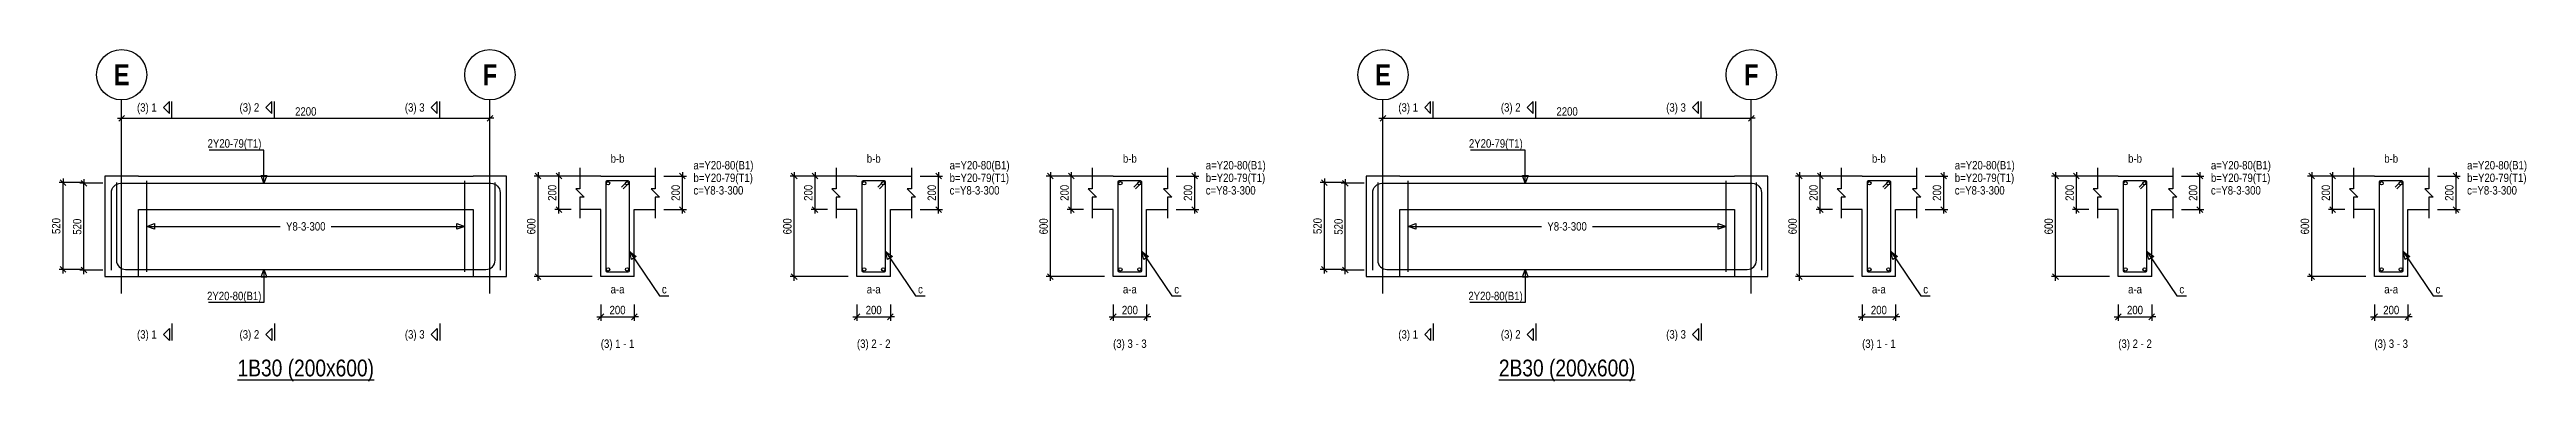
# Model space of a CAD drawing. Extents: x 0 to 206258, y -403073 to 0.
# Drawn here: x 12479 to 42071, y -318924 to -314964 of the extents above; entities that cross this region are included whole.
import ezdxf
from ezdxf.enums import TextEntityAlignment as Align
from ezdxf.lldxf.tags import DXFTag

# ---------------------------------------------------------------- set-up
doc = ezdxf.new("R2010")
doc.units = 0
doc.header["$LTSCALE"] = 1000
for name, color, linetype in [('Axis Circle(Dir 2)', 150, 'Continuous'), ('Axis Label(Dir 1)', 7, 'Continuous'), ('Axis Line(Dir 2)', 150, 'CENTER2'), ('Break Line', 5, 'Continuous'), ('Dimension Line', 5, 'Continuous'), ('Front Elevation Line', 40, 'Continuous'), ('Leader Line', 5, 'Continuous'), ('Link Line', 3, 'Continuous'), ('Rebar Label', 6, 'Continuous'), ('Rebar Line', 7, 'Continuous'), ('Section Label', 1, 'Continuous'), ('Section Line', 1, 'Continuous'), ('Top Rebar Label', 6, 'Continuous'), ('Top Rebar Line', 7, 'Continuous')]:
    doc.layers.add(name, color=color, linetype=linetype)
for name, color, linetype, true_color in [('Back Elevation Line', 191, 'HIDDEN2', 0xd4aaff), ('Beam Label(D)', 94, 'Continuous', 0x008100), ('Beam Line(D)', 112, 'Continuous', 0x00bd5e), ('Link Label', 94, 'Continuous', 0x008100)]:
    doc.layers.add(name, color=color, linetype=linetype, true_color=true_color)
doc.styles.add('Axis Label(Dir 1)', font='ARIALNB.TTF', dxfattribs={"height": 250})
doc.styles.add('Beam Label(D)', font='ARIALN.TTF', dxfattribs={"height": 200})
doc.styles.add('Dimension Text', font='ARIALN.TTF', dxfattribs={"height": 100})
doc.styles.add('Link Label', font='ARIALN.TTF', dxfattribs={"height": 100})
doc.styles.add('Rebar Label', font='ARIALN.TTF', dxfattribs={"height": 100})
doc.styles.add('Section Label', font='ARIALN.TTF', dxfattribs={"height": 100})
doc.styles.add('Top Rebar Label', font='ARIALN.TTF', dxfattribs={"height": 100})
tags = doc.linetypes.add('CENTER2', pattern=[1.125, 0.75, -0.125, 0.125, -0.125]).pattern_tags.tags
tags[10:11] = [DXFTag(74, 4), DXFTag(75, 0), DXFTag(340, '0'), DXFTag(46, 0.0), DXFTag(50, 0.0), DXFTag(44, 0.0), DXFTag(45, 0.0)]
tags[8:9] = [DXFTag(74, 4), DXFTag(75, 0), DXFTag(340, '0'), DXFTag(46, 0.0), DXFTag(50, 0.0), DXFTag(44, 0.0), DXFTag(45, 0.0)]
tags[6:7] = [DXFTag(74, 4), DXFTag(75, 0), DXFTag(340, '0'), DXFTag(46, 0.0), DXFTag(50, 0.0), DXFTag(44, 0.0), DXFTag(45, 0.0)]
tags[4:5] = [DXFTag(74, 4), DXFTag(75, 0), DXFTag(340, '0'), DXFTag(46, 0.0), DXFTag(50, 0.0), DXFTag(44, 0.0), DXFTag(45, 0.0)]
tags = doc.linetypes.add('HIDDEN2', pattern=[0.1875, 0.125, -0.0625]).pattern_tags.tags
tags[6:7] = [DXFTag(74, 4), DXFTag(75, 0), DXFTag(340, '0'), DXFTag(46, 0.0), DXFTag(50, 0.0), DXFTag(44, 0.0), DXFTag(45, 0.0)]
tags[4:5] = [DXFTag(74, 4), DXFTag(75, 0), DXFTag(340, '0'), DXFTag(46, 0.0), DXFTag(50, 0.0), DXFTag(44, 0.0), DXFTag(45, 0.0)]
doc.dimstyles.new('BEAM', dxfattribs={"dimtxt": 100, "dimasz": 30, "dimexe": 48.3, "dimexo": 103.5, "dimgap": 30, "dimtad": 1, "dimtoh": 1, "dimdec": 1, "dimlfac": 0.5, "dimdsep": 46, "dimtxsty": 'Dimension Text', "dimblk": 'PCDIM_TICK', "dimcen": 0.09, "dimclrd": 5, "dimclre": 5, "dimclrt": 5, "dimadec": 1, "dimazin": 0, "dimtp": 1, "dimtm": 1, "dimtfac": 1, "dimtdec": 4, "dimtofl": 0, "dimtmove": 0, "dimatfit": 3, "dimfxl": 1, "dimtolj": 1, "dimtzin": 0, "dimarcsym": 0})

msp = doc.modelspace()

# ---------------------------------------------------------------- texts
at = {"layer": 'Axis Label(Dir 1)', "transparency": 33554687, "style": 'Axis Label(Dir 1)'}
for s, p in [('E', (13340.146, -315264.284)), ('F', (17740.146, -315264.284)), ('E', (28409.055, -315264.284)), ('F', (32809.055, -315264.284))]:
    msp.add_text(s, height=250, dxfattribs=at).set_placement(p, align=Align.MIDDLE_CENTER)
at = {"layer": 'Beam Label(D)', "transparency": 33554687, "style": 'Beam Label(D)'}
for s, p in [('%%U1B30 (200x600)', (15540.146, -318664.284)), ('%%U2B30 (200x600)', (30609.055, -318664.284))]:
    msp.add_text(s, height=200, dxfattribs=at).set_placement(p, align=Align.TOP_CENTER)
at = {"layer": 'Link Label', "transparency": 33554687, "style": 'Link Label'}
for s, p in [(' c=Y8-3-300', (20140.146, -316694.284)), (' c=Y8-3-300', (23200.384, -316694.284)), (' c=Y8-3-300', (26260.623, -316694.284)), (' c=Y8-3-300', (35209.055, -316694.284)), (' c=Y8-3-300', (38269.294, -316694.284)), (' c=Y8-3-300', (41329.532, -316694.284)), ('c', (19795.146, -317874.284)), ('c', (22855.384, -317874.284)), ('c', (25915.623, -317874.284)), ('c', (34864.055, -317874.284)), ('c', (37924.294, -317874.284)), ('c', (40984.532, -317874.284))]:
    msp.add_text(s, height=100, dxfattribs=at).set_placement(p)
for p in [(15540.146, -317074.284), (30609.055, -317074.284)]:
    msp.add_text('Y8-3-300', height=100, dxfattribs=at).set_placement(p, align=Align.MIDDLE_CENTER)
at = {"layer": 'Rebar Label', "transparency": 33554687, "style": 'Rebar Label'}
for s, p in [('b-b', (19265.146, -316344.284)), ('b-b', (22325.384, -316344.284)), ('b-b', (25385.623, -316344.284)), ('b-b', (34334.055, -316344.284)), ('b-b', (37394.294, -316344.284)), ('b-b', (40454.532, -316344.284)), ('a-a', (19265.146, -317904.284)), ('a-a', (22325.384, -317904.284)), ('a-a', (25385.623, -317904.284)), ('a-a', (34334.055, -317904.284)), ('a-a', (37394.294, -317904.284)), ('a-a', (40454.532, -317904.284))]:
    msp.add_text(s, height=100, dxfattribs=at).set_placement(p, align=Align.BOTTOM_CENTER)
for p in [(20140.146, -316394.284), (23200.384, -316394.284), (26260.623, -316394.284), (35209.055, -316394.284), (38269.294, -316394.284), (41329.532, -316394.284)]:
    msp.add_text(' a=Y20-80(B1)', height=100, dxfattribs=at).set_placement(p)
for p in [(15010.146, -317954.284), (30079.055, -317954.284)]:
    msp.add_text(' 2Y20-80(B1)', height=100, dxfattribs=at).set_placement(p, align=Align.RIGHT)
at = {"layer": 'Section Label', "transparency": 33554687, "style": 'Section Label'}
for s, p in [('(3) 1', (13759.435, -315654.994)), ('(3) 2', (14984.435, -315654.994)), ('(3) 3', (16959.435, -315654.994)), ('(3) 1', (28828.344, -315654.994)), ('(3) 2', (30053.344, -315654.994)), ('(3) 3', (32028.344, -315654.994)), ('(3) 1', (13759.435, -318363.573)), ('(3) 2', (14984.435, -318363.573)), ('(3) 3', (16959.435, -318363.573)), ('(3) 1', (28828.344, -318363.573)), ('(3) 2', (30053.344, -318363.573)), ('(3) 3', (32028.344, -318363.573))]:
    msp.add_text(s, height=100, dxfattribs=at).set_placement(p, align=Align.MIDDLE_RIGHT)
for s, p in [('(3) 1 - 1', (19265.146, -318554.284)), ('(3) 2 - 2', (22325.384, -318554.284)), ('(3) 3 - 3', (25385.623, -318554.284)), ('(3) 1 - 1', (34334.055, -318554.284)), ('(3) 2 - 2', (37394.294, -318554.284)), ('(3) 3 - 3', (40454.532, -318554.284))]:
    msp.add_text(s, height=100, dxfattribs=at).set_placement(p, align=Align.BOTTOM_CENTER)
at = {"layer": 'Top Rebar Label', "transparency": 33554687, "style": 'Top Rebar Label'}
for p in [(15010.146, -316134.284), (30079.055, -316134.284)]:
    msp.add_text(' 2Y20-79(T1)', height=100, dxfattribs=at).set_placement(p, align=Align.RIGHT)
for p in [(20140.146, -316544.284), (23200.384, -316544.284), (26260.623, -316544.284), (35209.055, -316544.284), (38269.294, -316544.284), (41329.532, -316544.284)]:
    msp.add_text(' b=Y20-79(T1)', height=100, dxfattribs=at).set_placement(p)

# ---------------------------------------------------------------- blocks, each defined once
blk = doc.blocks.new('PCDIM_TICK')
at = {"layer": 'Dimension Line', "color": 0, "transparency": 33554687}
for p, q in [((1.15, 1.15), (-1.15, -1.15)), ((1.61, 0), (0, 0))]:
    blk.add_line(p, q, dxfattribs=at)
blk = doc.blocks.new('*U3856')
at = {"layer": 'Dimension Line', "color": 5, "true_color": 0x0000ff, "transparency": 16777216}
for p, q in [((13115, -316560), (12842, -316560)), ((12890, -317596), (12890, -316560)), ((13115, -317596), (12842, -317596))]:
    blk.add_line(p, q, dxfattribs=at)
at = {"layer": 'Dimension Line', "color": 5, "true_color": 0x0000ff, "transparency": 16777216, "xscale": 30, "yscale": 30}
for p, rotation in [((12890, -316560), 89.99999999999447), ((12890, -317596), 269.9999999999834)]:
    blk.add_blockref('PCDIM_TICK', p, dxfattribs=dict(at, rotation=rotation))
at = {"layer": 'Dimension Line', "color": 5, "true_color": 0x0000ff, "transparency": 16777216, "insert": (12860, -317078), "char_height": 100, "width": 181.5, "attachment_point": 8, "rotation": 90, "style": 'Dimension Text'}
blk.add_mtext('520', dxfattribs=at)
blk = doc.blocks.new('*U3857')
at = {"layer": 'Dimension Line', "color": 5, "true_color": 0x0000ff, "transparency": 16777216}
for p, q in [((12865, -316552), (12592, -316552)), ((12640, -317588), (12640, -316552)), ((12865, -317588), (12592, -317588))]:
    blk.add_line(p, q, dxfattribs=at)
at = {"layer": 'Dimension Line', "color": 5, "true_color": 0x0000ff, "transparency": 16777216, "xscale": 30, "yscale": 30}
for p, rotation in [((12640, -316552), 89.99999999999447), ((12640, -317588), 269.9999999999834)]:
    blk.add_blockref('PCDIM_TICK', p, dxfattribs=dict(at, rotation=rotation))
at = {"layer": 'Dimension Line', "color": 5, "true_color": 0x0000ff, "transparency": 16777216, "insert": (12610, -317070), "char_height": 100, "width": 181.5, "attachment_point": 8, "rotation": 90, "style": 'Dimension Text'}
blk.add_mtext('520', dxfattribs=at)
blk = doc.blocks.new('*U3858')
at = {"layer": 'Dimension Line', "color": 5, "true_color": 0x0000ff, "transparency": 16777216}
for p, q in [((13340, -315931), (13340, -315736)), ((17740, -315931), (17740, -315736)), ((13340, -315784), (17740, -315784))]:
    blk.add_line(p, q, dxfattribs=at)
at = {"layer": 'Dimension Line', "color": 5, "true_color": 0x0000ff, "transparency": 16777216, "xscale": 30, "yscale": 30, "rotation": 180.0000000000004}
blk.add_blockref('PCDIM_TICK', (13340, -315784), dxfattribs=at)
at = {"layer": 'Dimension Line', "color": 5, "true_color": 0x0000ff, "transparency": 16777216, "xscale": 30, "yscale": 30}
blk.add_blockref('PCDIM_TICK', (17740, -315784), dxfattribs=at)
at = {"layer": 'Dimension Line', "color": 5, "true_color": 0x0000ff, "transparency": 16777216, "insert": (15540, -315754), "char_height": 100, "width": 247.25, "attachment_point": 8, "style": 'Dimension Text'}
blk.add_mtext('2200', dxfattribs=at)
blk = doc.blocks.new('*U3859')
at = {"layer": 'Dimension Line', "color": 5, "true_color": 0x0000ff, "transparency": 16777216}
for p, q in [((19819, -316474), (20088, -316474)), ((20040, -316874), (20040, -316474)), ((19819, -316874), (20088, -316874))]:
    blk.add_line(p, q, dxfattribs=at)
at = {"layer": 'Dimension Line', "color": 5, "true_color": 0x0000ff, "transparency": 16777216, "xscale": 30, "yscale": 30}
for p, rotation in [((20040, -316474), 89.99999999999447), ((20040, -316874), 269.9999999999834)]:
    blk.add_blockref('PCDIM_TICK', p, dxfattribs=dict(at, rotation=rotation))
at = {"layer": 'Dimension Line', "color": 5, "true_color": 0x0000ff, "transparency": 16777216, "insert": (20010, -316674), "char_height": 100, "width": 182.77, "attachment_point": 8, "rotation": 90, "style": 'Dimension Text'}
blk.add_mtext('200', dxfattribs=at)
blk = doc.blocks.new('*U3860')
at = {"layer": 'Dimension Line', "color": 5, "true_color": 0x0000ff, "transparency": 16777216}
for p, q in [((18712, -316474), (18517, -316474)), ((18565, -316874), (18565, -316474)), ((18712, -316874), (18517, -316874))]:
    blk.add_line(p, q, dxfattribs=at)
at = {"layer": 'Dimension Line', "color": 5, "true_color": 0x0000ff, "transparency": 16777216, "xscale": 30, "yscale": 30}
for p, rotation in [((18565, -316474), 89.99999999999447), ((18565, -316874), 269.9999999999834)]:
    blk.add_blockref('PCDIM_TICK', p, dxfattribs=dict(at, rotation=rotation))
at = {"layer": 'Dimension Line', "color": 5, "true_color": 0x0000ff, "transparency": 16777216, "insert": (18535, -316674), "char_height": 100, "width": 182.77, "attachment_point": 8, "rotation": 90, "style": 'Dimension Text'}
blk.add_mtext('200', dxfattribs=at)
blk = doc.blocks.new('*U3861')
at = {"layer": 'Dimension Line', "color": 5, "true_color": 0x0000ff, "transparency": 16777216}
for p, q in [((18962, -316474), (18267, -316474)), ((18315, -317674), (18315, -316474)), ((18962, -317674), (18267, -317674))]:
    blk.add_line(p, q, dxfattribs=at)
at = {"layer": 'Dimension Line', "color": 5, "true_color": 0x0000ff, "transparency": 16777216, "xscale": 30, "yscale": 30}
for p, rotation in [((18315, -316474), 89.99999999999447), ((18315, -317674), 269.9999999999834)]:
    blk.add_blockref('PCDIM_TICK', p, dxfattribs=dict(at, rotation=rotation))
at = {"layer": 'Dimension Line', "color": 5, "true_color": 0x0000ff, "transparency": 16777216, "insert": (18285, -317074), "char_height": 100, "width": 181.97, "attachment_point": 8, "rotation": 90, "style": 'Dimension Text'}
blk.add_mtext('600', dxfattribs=at)
blk = doc.blocks.new('*U3862')
at = {"layer": 'Dimension Line', "color": 5, "true_color": 0x0000ff, "transparency": 16777216}
for p, q in [((19065, -318008), (19065, -318203)), ((19465, -318008), (19465, -318203)), ((19065, -318154), (19465, -318154))]:
    blk.add_line(p, q, dxfattribs=at)
at = {"layer": 'Dimension Line', "color": 5, "true_color": 0x0000ff, "transparency": 16777216, "xscale": 30, "yscale": 30, "rotation": 180.0000000000004}
blk.add_blockref('PCDIM_TICK', (19065, -318154), dxfattribs=at)
at = {"layer": 'Dimension Line', "color": 5, "true_color": 0x0000ff, "transparency": 16777216, "xscale": 30, "yscale": 30}
blk.add_blockref('PCDIM_TICK', (19465, -318154), dxfattribs=at)
at = {"layer": 'Dimension Line', "color": 5, "true_color": 0x0000ff, "transparency": 16777216, "insert": (19265, -318124), "char_height": 100, "width": 182.77, "attachment_point": 8, "style": 'Dimension Text'}
blk.add_mtext('200', dxfattribs=at)
blk = doc.blocks.new('*U3863')
at = {"layer": 'Dimension Line', "color": 5, "true_color": 0x0000ff, "transparency": 16777216}
for p, q in [((22879, -316474), (23149, -316474)), ((23100, -316874), (23100, -316474)), ((22879, -316874), (23149, -316874))]:
    blk.add_line(p, q, dxfattribs=at)
at = {"layer": 'Dimension Line', "color": 5, "true_color": 0x0000ff, "transparency": 16777216, "xscale": 30, "yscale": 30}
for p, rotation in [((23100, -316474), 89.99999999999447), ((23100, -316874), 269.9999999999834)]:
    blk.add_blockref('PCDIM_TICK', p, dxfattribs=dict(at, rotation=rotation))
at = {"layer": 'Dimension Line', "color": 5, "true_color": 0x0000ff, "transparency": 16777216, "insert": (23070, -316674), "char_height": 100, "width": 182.77, "attachment_point": 8, "rotation": 90, "style": 'Dimension Text'}
blk.add_mtext('200', dxfattribs=at)
blk = doc.blocks.new('*U3864')
at = {"layer": 'Dimension Line', "color": 5, "true_color": 0x0000ff, "transparency": 16777216}
for p, q in [((21772, -316474), (21577, -316474)), ((21625, -316874), (21625, -316474)), ((21772, -316874), (21577, -316874))]:
    blk.add_line(p, q, dxfattribs=at)
at = {"layer": 'Dimension Line', "color": 5, "true_color": 0x0000ff, "transparency": 16777216, "xscale": 30, "yscale": 30}
for p, rotation in [((21625, -316474), 89.99999999999447), ((21625, -316874), 269.9999999999834)]:
    blk.add_blockref('PCDIM_TICK', p, dxfattribs=dict(at, rotation=rotation))
at = {"layer": 'Dimension Line', "color": 5, "true_color": 0x0000ff, "transparency": 16777216, "insert": (21595, -316674), "char_height": 100, "width": 182.77, "attachment_point": 8, "rotation": 90, "style": 'Dimension Text'}
blk.add_mtext('200', dxfattribs=at)
blk = doc.blocks.new('*U3865')
at = {"layer": 'Dimension Line', "color": 5, "true_color": 0x0000ff, "transparency": 16777216}
for p, q in [((22022, -316474), (21327, -316474)), ((21375, -317674), (21375, -316474)), ((22022, -317674), (21327, -317674))]:
    blk.add_line(p, q, dxfattribs=at)
at = {"layer": 'Dimension Line', "color": 5, "true_color": 0x0000ff, "transparency": 16777216, "xscale": 30, "yscale": 30}
for p, rotation in [((21375, -316474), 89.99999999999447), ((21375, -317674), 269.9999999999834)]:
    blk.add_blockref('PCDIM_TICK', p, dxfattribs=dict(at, rotation=rotation))
at = {"layer": 'Dimension Line', "color": 5, "true_color": 0x0000ff, "transparency": 16777216, "insert": (21345, -317074), "char_height": 100, "width": 181.97, "attachment_point": 8, "rotation": 90, "style": 'Dimension Text'}
blk.add_mtext('600', dxfattribs=at)
blk = doc.blocks.new('*U3866')
at = {"layer": 'Dimension Line', "color": 5, "true_color": 0x0000ff, "transparency": 16777216}
for p, q in [((22125, -318008), (22125, -318203)), ((22525, -318008), (22525, -318203)), ((22125, -318154), (22525, -318154))]:
    blk.add_line(p, q, dxfattribs=at)
at = {"layer": 'Dimension Line', "color": 5, "true_color": 0x0000ff, "transparency": 16777216, "xscale": 30, "yscale": 30, "rotation": 180.0000000000004}
blk.add_blockref('PCDIM_TICK', (22125, -318154), dxfattribs=at)
at = {"layer": 'Dimension Line', "color": 5, "true_color": 0x0000ff, "transparency": 16777216, "xscale": 30, "yscale": 30}
blk.add_blockref('PCDIM_TICK', (22525, -318154), dxfattribs=at)
at = {"layer": 'Dimension Line', "color": 5, "true_color": 0x0000ff, "transparency": 16777216, "insert": (22325, -318124), "char_height": 100, "width": 182.77, "attachment_point": 8, "style": 'Dimension Text'}
blk.add_mtext('200', dxfattribs=at)
blk = doc.blocks.new('*U3867')
at = {"layer": 'Dimension Line', "color": 5, "true_color": 0x0000ff, "transparency": 16777216}
for p, q in [((25939, -316474), (26209, -316474)), ((26161, -316874), (26161, -316474)), ((25939, -316874), (26209, -316874))]:
    blk.add_line(p, q, dxfattribs=at)
at = {"layer": 'Dimension Line', "color": 5, "true_color": 0x0000ff, "transparency": 16777216, "xscale": 30, "yscale": 30}
for p, rotation in [((26161, -316474), 89.99999999999447), ((26161, -316874), 269.9999999999834)]:
    blk.add_blockref('PCDIM_TICK', p, dxfattribs=dict(at, rotation=rotation))
at = {"layer": 'Dimension Line', "color": 5, "true_color": 0x0000ff, "transparency": 16777216, "insert": (26131, -316674), "char_height": 100, "width": 182.77, "attachment_point": 8, "rotation": 90, "style": 'Dimension Text'}
blk.add_mtext('200', dxfattribs=at)
blk = doc.blocks.new('*U3868')
at = {"layer": 'Dimension Line', "color": 5, "true_color": 0x0000ff, "transparency": 16777216}
for p, q in [((24832, -316474), (24637, -316474)), ((24686, -316874), (24686, -316474)), ((24832, -316874), (24637, -316874))]:
    blk.add_line(p, q, dxfattribs=at)
at = {"layer": 'Dimension Line', "color": 5, "true_color": 0x0000ff, "transparency": 16777216, "xscale": 30, "yscale": 30}
for p, rotation in [((24686, -316474), 89.99999999999447), ((24686, -316874), 269.9999999999834)]:
    blk.add_blockref('PCDIM_TICK', p, dxfattribs=dict(at, rotation=rotation))
at = {"layer": 'Dimension Line', "color": 5, "true_color": 0x0000ff, "transparency": 16777216, "insert": (24656, -316674), "char_height": 100, "width": 182.77, "attachment_point": 8, "rotation": 90, "style": 'Dimension Text'}
blk.add_mtext('200', dxfattribs=at)
blk = doc.blocks.new('*U3869')
at = {"layer": 'Dimension Line', "color": 5, "true_color": 0x0000ff, "transparency": 16777216}
for p, q in [((25082, -316474), (24387, -316474)), ((24436, -317674), (24436, -316474)), ((25082, -317674), (24387, -317674))]:
    blk.add_line(p, q, dxfattribs=at)
at = {"layer": 'Dimension Line', "color": 5, "true_color": 0x0000ff, "transparency": 16777216, "xscale": 30, "yscale": 30}
for p, rotation in [((24436, -316474), 89.99999999999447), ((24436, -317674), 269.9999999999834)]:
    blk.add_blockref('PCDIM_TICK', p, dxfattribs=dict(at, rotation=rotation))
at = {"layer": 'Dimension Line', "color": 5, "true_color": 0x0000ff, "transparency": 16777216, "insert": (24406, -317074), "char_height": 100, "width": 181.97, "attachment_point": 8, "rotation": 90, "style": 'Dimension Text'}
blk.add_mtext('600', dxfattribs=at)
blk = doc.blocks.new('*U3870')
at = {"layer": 'Dimension Line', "color": 5, "true_color": 0x0000ff, "transparency": 16777216}
for p, q in [((25186, -318008), (25186, -318203)), ((25586, -318008), (25586, -318203)), ((25186, -318154), (25586, -318154))]:
    blk.add_line(p, q, dxfattribs=at)
at = {"layer": 'Dimension Line', "color": 5, "true_color": 0x0000ff, "transparency": 16777216, "xscale": 30, "yscale": 30, "rotation": 180.0000000000004}
blk.add_blockref('PCDIM_TICK', (25186, -318154), dxfattribs=at)
at = {"layer": 'Dimension Line', "color": 5, "true_color": 0x0000ff, "transparency": 16777216, "xscale": 30, "yscale": 30}
blk.add_blockref('PCDIM_TICK', (25586, -318154), dxfattribs=at)
at = {"layer": 'Dimension Line', "color": 5, "true_color": 0x0000ff, "transparency": 16777216, "insert": (25386, -318124), "char_height": 100, "width": 182.77, "attachment_point": 8, "style": 'Dimension Text'}
blk.add_mtext('200', dxfattribs=at)
blk = doc.blocks.new('*U3871')
at = {"layer": 'Dimension Line', "color": 5, "true_color": 0x0000ff, "transparency": 16777216}
for p, q in [((28184, -316560), (27911, -316560)), ((27959, -317596), (27959, -316560)), ((28184, -317596), (27911, -317596))]:
    blk.add_line(p, q, dxfattribs=at)
at = {"layer": 'Dimension Line', "color": 5, "true_color": 0x0000ff, "transparency": 16777216, "xscale": 30, "yscale": 30}
for p, rotation in [((27959, -316560), 89.99999999999447), ((27959, -317596), 269.9999999999834)]:
    blk.add_blockref('PCDIM_TICK', p, dxfattribs=dict(at, rotation=rotation))
at = {"layer": 'Dimension Line', "color": 5, "true_color": 0x0000ff, "transparency": 16777216, "insert": (27929, -317078), "char_height": 100, "width": 181.5, "attachment_point": 8, "rotation": 90, "style": 'Dimension Text'}
blk.add_mtext('520', dxfattribs=at)
blk = doc.blocks.new('*U3872')
at = {"layer": 'Dimension Line', "color": 5, "true_color": 0x0000ff, "transparency": 16777216}
for p, q in [((27934, -316552), (27661, -316552)), ((27709, -317588), (27709, -316552)), ((27934, -317588), (27661, -317588))]:
    blk.add_line(p, q, dxfattribs=at)
at = {"layer": 'Dimension Line', "color": 5, "true_color": 0x0000ff, "transparency": 16777216, "xscale": 30, "yscale": 30}
for p, rotation in [((27709, -316552), 89.99999999999447), ((27709, -317588), 269.9999999999834)]:
    blk.add_blockref('PCDIM_TICK', p, dxfattribs=dict(at, rotation=rotation))
at = {"layer": 'Dimension Line', "color": 5, "true_color": 0x0000ff, "transparency": 16777216, "insert": (27679, -317070), "char_height": 100, "width": 181.5, "attachment_point": 8, "rotation": 90, "style": 'Dimension Text'}
blk.add_mtext('520', dxfattribs=at)
blk = doc.blocks.new('*U3873')
at = {"layer": 'Dimension Line', "color": 5, "true_color": 0x0000ff, "transparency": 16777216}
for p, q in [((28409, -315931), (28409, -315736)), ((32809, -315931), (32809, -315736)), ((28409, -315784), (32809, -315784))]:
    blk.add_line(p, q, dxfattribs=at)
at = {"layer": 'Dimension Line', "color": 5, "true_color": 0x0000ff, "transparency": 16777216, "xscale": 30, "yscale": 30, "rotation": 180.0000000000004}
blk.add_blockref('PCDIM_TICK', (28409, -315784), dxfattribs=at)
at = {"layer": 'Dimension Line', "color": 5, "true_color": 0x0000ff, "transparency": 16777216, "xscale": 30, "yscale": 30}
blk.add_blockref('PCDIM_TICK', (32809, -315784), dxfattribs=at)
at = {"layer": 'Dimension Line', "color": 5, "true_color": 0x0000ff, "transparency": 16777216, "insert": (30609, -315754), "char_height": 100, "width": 247.25, "attachment_point": 8, "style": 'Dimension Text'}
blk.add_mtext('2200', dxfattribs=at)
blk = doc.blocks.new('*U3874')
at = {"layer": 'Dimension Line', "color": 5, "true_color": 0x0000ff, "transparency": 16777216}
for p, q in [((34888, -316474), (35157, -316474)), ((35109, -316874), (35109, -316474)), ((34888, -316874), (35157, -316874))]:
    blk.add_line(p, q, dxfattribs=at)
at = {"layer": 'Dimension Line', "color": 5, "true_color": 0x0000ff, "transparency": 16777216, "xscale": 30, "yscale": 30}
for p, rotation in [((35109, -316474), 89.99999999999447), ((35109, -316874), 269.9999999999834)]:
    blk.add_blockref('PCDIM_TICK', p, dxfattribs=dict(at, rotation=rotation))
at = {"layer": 'Dimension Line', "color": 5, "true_color": 0x0000ff, "transparency": 16777216, "insert": (35079, -316674), "char_height": 100, "width": 182.77, "attachment_point": 8, "rotation": 90, "style": 'Dimension Text'}
blk.add_mtext('200', dxfattribs=at)
blk = doc.blocks.new('*U3875')
at = {"layer": 'Dimension Line', "color": 5, "true_color": 0x0000ff, "transparency": 16777216}
for p, q in [((33781, -316474), (33586, -316474)), ((33634, -316874), (33634, -316474)), ((33781, -316874), (33586, -316874))]:
    blk.add_line(p, q, dxfattribs=at)
at = {"layer": 'Dimension Line', "color": 5, "true_color": 0x0000ff, "transparency": 16777216, "xscale": 30, "yscale": 30}
for p, rotation in [((33634, -316474), 89.99999999999447), ((33634, -316874), 269.9999999999834)]:
    blk.add_blockref('PCDIM_TICK', p, dxfattribs=dict(at, rotation=rotation))
at = {"layer": 'Dimension Line', "color": 5, "true_color": 0x0000ff, "transparency": 16777216, "insert": (33604, -316674), "char_height": 100, "width": 182.77, "attachment_point": 8, "rotation": 90, "style": 'Dimension Text'}
blk.add_mtext('200', dxfattribs=at)
blk = doc.blocks.new('*U3876')
at = {"layer": 'Dimension Line', "color": 5, "true_color": 0x0000ff, "transparency": 16777216}
for p, q in [((34031, -316474), (33336, -316474)), ((33384, -317674), (33384, -316474)), ((34031, -317674), (33336, -317674))]:
    blk.add_line(p, q, dxfattribs=at)
at = {"layer": 'Dimension Line', "color": 5, "true_color": 0x0000ff, "transparency": 16777216, "xscale": 30, "yscale": 30}
for p, rotation in [((33384, -316474), 89.99999999999447), ((33384, -317674), 269.9999999999834)]:
    blk.add_blockref('PCDIM_TICK', p, dxfattribs=dict(at, rotation=rotation))
at = {"layer": 'Dimension Line', "color": 5, "true_color": 0x0000ff, "transparency": 16777216, "insert": (33354, -317074), "char_height": 100, "width": 181.97, "attachment_point": 8, "rotation": 90, "style": 'Dimension Text'}
blk.add_mtext('600', dxfattribs=at)
blk = doc.blocks.new('*U3877')
at = {"layer": 'Dimension Line', "color": 5, "true_color": 0x0000ff, "transparency": 16777216}
for p, q in [((34134, -318008), (34134, -318203)), ((34534, -318008), (34534, -318203)), ((34134, -318154), (34534, -318154))]:
    blk.add_line(p, q, dxfattribs=at)
at = {"layer": 'Dimension Line', "color": 5, "true_color": 0x0000ff, "transparency": 16777216, "xscale": 30, "yscale": 30, "rotation": 180.0000000000004}
blk.add_blockref('PCDIM_TICK', (34134, -318154), dxfattribs=at)
at = {"layer": 'Dimension Line', "color": 5, "true_color": 0x0000ff, "transparency": 16777216, "xscale": 30, "yscale": 30}
blk.add_blockref('PCDIM_TICK', (34534, -318154), dxfattribs=at)
at = {"layer": 'Dimension Line', "color": 5, "true_color": 0x0000ff, "transparency": 16777216, "insert": (34334, -318124), "char_height": 100, "width": 182.77, "attachment_point": 8, "style": 'Dimension Text'}
blk.add_mtext('200', dxfattribs=at)
blk = doc.blocks.new('*U3878')
at = {"layer": 'Dimension Line', "color": 5, "true_color": 0x0000ff, "transparency": 16777216}
for p, q in [((37948, -316474), (38218, -316474)), ((38169, -316874), (38169, -316474)), ((37948, -316874), (38218, -316874))]:
    blk.add_line(p, q, dxfattribs=at)
at = {"layer": 'Dimension Line', "color": 5, "true_color": 0x0000ff, "transparency": 16777216, "xscale": 30, "yscale": 30}
for p, rotation in [((38169, -316474), 89.99999999999447), ((38169, -316874), 269.9999999999834)]:
    blk.add_blockref('PCDIM_TICK', p, dxfattribs=dict(at, rotation=rotation))
at = {"layer": 'Dimension Line', "color": 5, "true_color": 0x0000ff, "transparency": 16777216, "insert": (38139, -316674), "char_height": 100, "width": 182.77, "attachment_point": 8, "rotation": 90, "style": 'Dimension Text'}
blk.add_mtext('200', dxfattribs=at)
blk = doc.blocks.new('*U3879')
at = {"layer": 'Dimension Line', "color": 5, "true_color": 0x0000ff, "transparency": 16777216}
for p, q in [((36841, -316474), (36646, -316474)), ((36694, -316874), (36694, -316474)), ((36841, -316874), (36646, -316874))]:
    blk.add_line(p, q, dxfattribs=at)
at = {"layer": 'Dimension Line', "color": 5, "true_color": 0x0000ff, "transparency": 16777216, "xscale": 30, "yscale": 30}
for p, rotation in [((36694, -316474), 89.99999999999447), ((36694, -316874), 269.9999999999834)]:
    blk.add_blockref('PCDIM_TICK', p, dxfattribs=dict(at, rotation=rotation))
at = {"layer": 'Dimension Line', "color": 5, "true_color": 0x0000ff, "transparency": 16777216, "insert": (36664, -316674), "char_height": 100, "width": 182.77, "attachment_point": 8, "rotation": 90, "style": 'Dimension Text'}
blk.add_mtext('200', dxfattribs=at)
blk = doc.blocks.new('*U3880')
at = {"layer": 'Dimension Line', "color": 5, "true_color": 0x0000ff, "transparency": 16777216}
for p, q in [((37091, -316474), (36396, -316474)), ((36444, -317674), (36444, -316474)), ((37091, -317674), (36396, -317674))]:
    blk.add_line(p, q, dxfattribs=at)
at = {"layer": 'Dimension Line', "color": 5, "true_color": 0x0000ff, "transparency": 16777216, "xscale": 30, "yscale": 30}
for p, rotation in [((36444, -316474), 89.99999999999447), ((36444, -317674), 269.9999999999834)]:
    blk.add_blockref('PCDIM_TICK', p, dxfattribs=dict(at, rotation=rotation))
at = {"layer": 'Dimension Line', "color": 5, "true_color": 0x0000ff, "transparency": 16777216, "insert": (36414, -317074), "char_height": 100, "width": 181.97, "attachment_point": 8, "rotation": 90, "style": 'Dimension Text'}
blk.add_mtext('600', dxfattribs=at)
blk = doc.blocks.new('*U3881')
at = {"layer": 'Dimension Line', "color": 5, "true_color": 0x0000ff, "transparency": 16777216}
for p, q in [((37194, -318008), (37194, -318203)), ((37594, -318008), (37594, -318203)), ((37194, -318154), (37594, -318154))]:
    blk.add_line(p, q, dxfattribs=at)
at = {"layer": 'Dimension Line', "color": 5, "true_color": 0x0000ff, "transparency": 16777216, "xscale": 30, "yscale": 30, "rotation": 180.0000000000004}
blk.add_blockref('PCDIM_TICK', (37194, -318154), dxfattribs=at)
at = {"layer": 'Dimension Line', "color": 5, "true_color": 0x0000ff, "transparency": 16777216, "xscale": 30, "yscale": 30}
blk.add_blockref('PCDIM_TICK', (37594, -318154), dxfattribs=at)
at = {"layer": 'Dimension Line', "color": 5, "true_color": 0x0000ff, "transparency": 16777216, "insert": (37394, -318124), "char_height": 100, "width": 182.77, "attachment_point": 8, "style": 'Dimension Text'}
blk.add_mtext('200', dxfattribs=at)
blk = doc.blocks.new('*U3882')
at = {"layer": 'Dimension Line', "color": 5, "true_color": 0x0000ff, "transparency": 16777216}
for p, q in [((41008, -316474), (41278, -316474)), ((41230, -316874), (41230, -316474)), ((41008, -316874), (41278, -316874))]:
    blk.add_line(p, q, dxfattribs=at)
at = {"layer": 'Dimension Line', "color": 5, "true_color": 0x0000ff, "transparency": 16777216, "xscale": 30, "yscale": 30}
for p, rotation in [((41230, -316474), 89.99999999999447), ((41230, -316874), 269.9999999999834)]:
    blk.add_blockref('PCDIM_TICK', p, dxfattribs=dict(at, rotation=rotation))
at = {"layer": 'Dimension Line', "color": 5, "true_color": 0x0000ff, "transparency": 16777216, "insert": (41200, -316674), "char_height": 100, "width": 182.77, "attachment_point": 8, "rotation": 90, "style": 'Dimension Text'}
blk.add_mtext('200', dxfattribs=at)
blk = doc.blocks.new('*U3883')
at = {"layer": 'Dimension Line', "color": 5, "true_color": 0x0000ff, "transparency": 16777216}
for p, q in [((39901, -316474), (39706, -316474)), ((39755, -316874), (39755, -316474)), ((39901, -316874), (39706, -316874))]:
    blk.add_line(p, q, dxfattribs=at)
at = {"layer": 'Dimension Line', "color": 5, "true_color": 0x0000ff, "transparency": 16777216, "xscale": 30, "yscale": 30}
for p, rotation in [((39755, -316474), 89.99999999999447), ((39755, -316874), 269.9999999999834)]:
    blk.add_blockref('PCDIM_TICK', p, dxfattribs=dict(at, rotation=rotation))
at = {"layer": 'Dimension Line', "color": 5, "true_color": 0x0000ff, "transparency": 16777216, "insert": (39725, -316674), "char_height": 100, "width": 182.77, "attachment_point": 8, "rotation": 90, "style": 'Dimension Text'}
blk.add_mtext('200', dxfattribs=at)
blk = doc.blocks.new('*U3884')
at = {"layer": 'Dimension Line', "color": 5, "true_color": 0x0000ff, "transparency": 16777216}
for p, q in [((40151, -316474), (39456, -316474)), ((39505, -317674), (39505, -316474)), ((40151, -317674), (39456, -317674))]:
    blk.add_line(p, q, dxfattribs=at)
at = {"layer": 'Dimension Line', "color": 5, "true_color": 0x0000ff, "transparency": 16777216, "xscale": 30, "yscale": 30}
for p, rotation in [((39505, -316474), 89.99999999999447), ((39505, -317674), 269.9999999999834)]:
    blk.add_blockref('PCDIM_TICK', p, dxfattribs=dict(at, rotation=rotation))
at = {"layer": 'Dimension Line', "color": 5, "true_color": 0x0000ff, "transparency": 16777216, "insert": (39475, -317074), "char_height": 100, "width": 181.97, "attachment_point": 8, "rotation": 90, "style": 'Dimension Text'}
blk.add_mtext('600', dxfattribs=at)
blk = doc.blocks.new('*U3885')
at = {"layer": 'Dimension Line', "color": 5, "true_color": 0x0000ff, "transparency": 16777216}
for p, q in [((40255, -318008), (40255, -318203)), ((40655, -318008), (40655, -318203)), ((40255, -318154), (40655, -318154))]:
    blk.add_line(p, q, dxfattribs=at)
at = {"layer": 'Dimension Line', "color": 5, "true_color": 0x0000ff, "transparency": 16777216, "xscale": 30, "yscale": 30, "rotation": 180.0000000000004}
blk.add_blockref('PCDIM_TICK', (40255, -318154), dxfattribs=at)
at = {"layer": 'Dimension Line', "color": 5, "true_color": 0x0000ff, "transparency": 16777216, "xscale": 30, "yscale": 30}
blk.add_blockref('PCDIM_TICK', (40655, -318154), dxfattribs=at)
at = {"layer": 'Dimension Line', "color": 5, "true_color": 0x0000ff, "transparency": 16777216, "insert": (40455, -318124), "char_height": 100, "width": 182.77, "attachment_point": 8, "style": 'Dimension Text'}
blk.add_mtext('200', dxfattribs=at)

# ---------------------------------------------------------------- dimensions: what is measured, and where the dimension line sits
at = {"layer": 'Dimension Line', "transparency": 33554687}
for base, p1, p2, text, picture, middle in [((15540.146, -315784.284), (13340.146, -316034.284), (17740.146, -316034.284), '2200', '*U3858', (15540.146, -315784.284)), ((30609.055, -315784.284), (28409.055, -316034.284), (32809.055, -316034.284), '2200', '*U3873', (30609.055, -315784.284)), ((19265.146, -318154.284), (19065.146, -317904.284), (19465.146, -317904.284), '200', '*U3862', (19265.146, -318154.284)), ((22325.384, -318154.284), (22125.384, -317904.284), (22525.384, -317904.284), '200', '*U3866', (22325.384, -318154.284)), ((25385.623, -318154.284), (25185.623, -317904.284), (25585.623, -317904.284), '200', '*U3870', (25385.623, -318154.284)), ((34334.055, -318154.284), (34134.055, -317904.284), (34534.055, -317904.284), '200', '*U3877', (34334.055, -318154.284)), ((37394.294, -318154.284), (37194.294, -317904.284), (37594.294, -317904.284), '200', '*U3881', (37394.294, -318154.284)), ((40454.532, -318154.284), (40254.532, -317904.284), (40654.532, -317904.284), '200', '*U3885', (40454.532, -318154.284))]:
    dim = msp.add_linear_dim(base=base, p1=p1, p2=p2, text=text, dimstyle='BEAM', override={"dimscale": 1, "dimtxt": 100, "dimasz": 30, "dimexe": 48.3, "dimexo": 103.5, "dimgap": 30, "dimtad": 1, "dimtih": 0, "dimdec": 1, "dimlfac": 0.5, "dimzin": 8, "dimlunit": 2, "dimpost": '', "dimtxsty": 'Dimension Text', "dimblk": 'PCDIM_TICK', "dimse1": 0, "dimse2": 0, "dimsd2": 0, "dimclrd": 5, "dimclre": 5, "dimclrt": 5, "dimaunit": 0, "dimadec": 1, "dimazin": 0, "dimtol": 0, "dimtp": 1, "dimtm": 1, "dimtmove": 0}, dxfattribs=at)
    dim.commit()
    dim.dimension.update_dxf_attribs({"geometry": picture, "text_midpoint": middle})
for base, p1, p2, text, picture, middle in [((12640.146, -317070.284), (12968.146, -317588.284), (12968.146, -316552.284), '520', '*U3857', (12640.146, -317070.284)), ((12890.146, -317078.284), (13218.146, -317596.284), (13218.146, -316560.284), '520', '*U3856', (12890.146, -317078.284)), ((18315.146, -317074.284), (19065.146, -317674.284), (19065.146, -316474.284), '600', '*U3861', (18315.146, -317074.284)), ((18565.146, -316674.284), (18815.146, -316874.284), (18815.146, -316474.284), '200', '*U3860', (18565.146, -316674.284)), ((20040.146, -316674.284), (19715.146, -316874.284), (19715.146, -316474.284), '200', '*U3859', (20040.146, -316674.284)), ((21375.384, -317074.284), (22125.384, -317674.284), (22125.384, -316474.284), '600', '*U3865', (21375.384, -317074.284)), ((21625.384, -316674.284), (21875.384, -316874.284), (21875.384, -316474.284), '200', '*U3864', (21625.384, -316674.284)), ((23100.384, -316674.284), (22775.384, -316874.284), (22775.384, -316474.284), '200', '*U3863', (23100.384, -316674.284)), ((24435.623, -317074.284), (25185.623, -317674.284), (25185.623, -316474.284), '600', '*U3869', (24435.623, -317074.284)), ((24685.623, -316674.284), (24935.623, -316874.284), (24935.623, -316474.284), '200', '*U3868', (24685.623, -316674.284)), ((26160.623, -316674.284), (25835.623, -316874.284), (25835.623, -316474.284), '200', '*U3867', (26160.623, -316674.284)), ((27709.055, -317070.284), (28037.055, -317588.284), (28037.055, -316552.284), '520', '*U3872', (27709.055, -317070.284)), ((27959.055, -317078.284), (28287.055, -317596.284), (28287.055, -316560.284), '520', '*U3871', (27959.055, -317078.284)), ((33384.055, -317074.284), (34134.055, -317674.284), (34134.055, -316474.284), '600', '*U3876', (33384.055, -317074.284)), ((33634.055, -316674.284), (33884.055, -316874.284), (33884.055, -316474.284), '200', '*U3875', (33634.055, -316674.284)), ((35109.055, -316674.284), (34784.055, -316874.284), (34784.055, -316474.284), '200', '*U3874', (35109.055, -316674.284)), ((36444.294, -317074.284), (37194.294, -317674.284), (37194.294, -316474.284), '600', '*U3880', (36444.294, -317074.284)), ((36694.294, -316674.284), (36944.294, -316874.284), (36944.294, -316474.284), '200', '*U3879', (36694.294, -316674.284)), ((38169.294, -316674.284), (37844.294, -316874.284), (37844.294, -316474.284), '200', '*U3878', (38169.294, -316674.284)), ((39504.532, -317074.284), (40254.532, -317674.284), (40254.532, -316474.284), '600', '*U3884', (39504.532, -317074.284)), ((39754.532, -316674.284), (40004.532, -316874.284), (40004.532, -316474.284), '200', '*U3883', (39754.532, -316674.284)), ((41229.532, -316674.284), (40904.532, -316874.284), (40904.532, -316474.284), '200', '*U3882', (41229.532, -316674.284))]:
    dim = msp.add_linear_dim(base=base, p1=p1, p2=p2, angle=90, text=text, dimstyle='BEAM', override={"dimscale": 1, "dimtxt": 100, "dimasz": 30, "dimexe": 48.3, "dimexo": 103.5, "dimgap": 30, "dimtad": 1, "dimtih": 0, "dimdec": 1, "dimlfac": 0.5, "dimzin": 8, "dimlunit": 2, "dimpost": '', "dimtxsty": 'Dimension Text', "dimblk": 'PCDIM_TICK', "dimse1": 0, "dimse2": 0, "dimsd2": 0, "dimclrd": 5, "dimclre": 5, "dimclrt": 5, "dimaunit": 0, "dimadec": 1, "dimazin": 0, "dimtol": 0, "dimtp": 1, "dimtm": 1, "dimtmove": 0}, dxfattribs=at)
    dim.commit()
    dim.dimension.update_dxf_attribs({"geometry": picture, "text_midpoint": middle})

# ---------------------------------------------------------------- linework, layer by layer
at = {"layer": 'Axis Circle(Dir 2)', "transparency": 33554687}
for centre in [(13340.146, -315264.284), (17740.146, -315264.284), (28409.055, -315264.284), (32809.055, -315264.284)]:
    msp.add_circle(centre, 300, dxfattribs=at)
at = {"layer": 'Axis Line(Dir 2)', "transparency": 33554687}
for points in [[(13340.146, -317874.284), (13340.146, -315564.284)], [(17740.146, -317874.284), (17740.146, -315564.284)], [(28409.055, -317874.284), (28409.055, -315564.284)], [(32809.055, -317874.284), (32809.055, -315564.284)]]:
    msp.add_lwpolyline(points, dxfattribs=at)
at = {"layer": 'Back Elevation Line', "transparency": 33554687}
for points in [[(13540.146, -316474.284), (13140.146, -316474.284)], [(13140.146, -316474.284), (13140.146, -317674.284)], [(13540.146, -316474.284), (17540.146, -316474.284)], [(17940.146, -316474.284), (17540.146, -316474.284)], [(17940.146, -317674.284), (17940.146, -316474.284)], [(28609.055, -316474.284), (28209.055, -316474.284)], [(28209.055, -316474.284), (28209.055, -317674.284)], [(28609.055, -316474.284), (32609.055, -316474.284)], [(33009.055, -316474.284), (32609.055, -316474.284)], [(33009.055, -317674.284), (33009.055, -316474.284)], [(13540.146, -317674.284), (13540.146, -316874.284)], [(13540.146, -316874.284), (17540.146, -316874.284)], [(17540.146, -316874.284), (17540.146, -317674.284)], [(28609.055, -317674.284), (28609.055, -316874.284)], [(28609.055, -316874.284), (32609.055, -316874.284)], [(32609.055, -316874.284), (32609.055, -317674.284)], [(13140.146, -317674.284), (13540.146, -317674.284)], [(17540.146, -317674.284), (17940.146, -317674.284)], [(28209.055, -317674.284), (28609.055, -317674.284)], [(32609.055, -317674.284), (33009.055, -317674.284)]]:
    msp.add_lwpolyline(points, dxfattribs=at)
at = {"layer": 'Beam Line(D)', "transparency": 33554687}
for points in [[(13140.146, -316474.284), (13140.146, -317674.284)], [(13540.146, -316474.284), (13140.146, -316474.284)], [(13540.146, -316474.284), (17540.146, -316474.284)], [(17940.146, -316474.284), (17540.146, -316474.284)], [(17940.146, -317674.284), (17940.146, -316474.284)], [(19065.146, -316474.284), (18815.146, -316474.284)], [(19065.146, -316474.284), (19465.146, -316474.284)], [(19065.146, -316474.284), (19065.146, -316474.284)], [(19465.146, -316474.284), (19465.146, -316474.284)], [(19465.146, -316474.284), (19715.146, -316474.284)], [(22125.384, -316474.284), (21875.384, -316474.284)], [(22125.384, -316474.284), (22525.384, -316474.284)], [(22125.384, -316474.284), (22125.384, -316474.284)], [(22525.384, -316474.284), (22525.384, -316474.284)], [(22525.384, -316474.284), (22775.384, -316474.284)], [(25185.623, -316474.284), (24935.623, -316474.284)], [(25185.623, -316474.284), (25585.623, -316474.284)], [(25185.623, -316474.284), (25185.623, -316474.284)], [(25585.623, -316474.284), (25585.623, -316474.284)], [(25585.623, -316474.284), (25835.623, -316474.284)], [(28209.055, -316474.284), (28209.055, -317674.284)], [(28609.055, -316474.284), (28209.055, -316474.284)], [(28609.055, -316474.284), (32609.055, -316474.284)], [(33009.055, -316474.284), (32609.055, -316474.284)], [(33009.055, -317674.284), (33009.055, -316474.284)], [(34134.055, -316474.284), (33884.055, -316474.284)], [(34134.055, -316474.284), (34534.055, -316474.284)], [(34134.055, -316474.284), (34134.055, -316474.284)], [(34534.055, -316474.284), (34534.055, -316474.284)], [(34534.055, -316474.284), (34784.055, -316474.284)], [(37194.294, -316474.284), (36944.294, -316474.284)], [(37194.294, -316474.284), (37594.294, -316474.284)], [(37194.294, -316474.284), (37194.294, -316474.284)], [(37594.294, -316474.284), (37594.294, -316474.284)], [(37594.294, -316474.284), (37844.294, -316474.284)], [(40254.532, -316474.284), (40004.532, -316474.284)], [(40254.532, -316474.284), (40654.532, -316474.284)], [(40254.532, -316474.284), (40254.532, -316474.284)], [(40654.532, -316474.284), (40654.532, -316474.284)], [(40654.532, -316474.284), (40904.532, -316474.284)], [(19465.146, -317674.284), (19065.146, -317674.284), (19065.146, -316874.284), (18815.146, -316874.284)], [(19465.146, -317674.284), (19465.146, -316874.284), (19715.146, -316874.284)], [(22525.384, -317674.284), (22125.384, -317674.284), (22125.384, -316874.284), (21875.384, -316874.284)], [(22525.384, -317674.284), (22525.384, -316874.284), (22775.384, -316874.284)], [(25585.623, -317674.284), (25185.623, -317674.284), (25185.623, -316874.284), (24935.623, -316874.284)], [(25585.623, -317674.284), (25585.623, -316874.284), (25835.623, -316874.284)], [(34534.055, -317674.284), (34134.055, -317674.284), (34134.055, -316874.284), (33884.055, -316874.284)], [(34534.055, -317674.284), (34534.055, -316874.284), (34784.055, -316874.284)], [(37594.294, -317674.284), (37194.294, -317674.284), (37194.294, -316874.284), (36944.294, -316874.284)], [(37594.294, -317674.284), (37594.294, -316874.284), (37844.294, -316874.284)], [(40654.532, -317674.284), (40254.532, -317674.284), (40254.532, -316874.284), (40004.532, -316874.284)], [(40654.532, -317674.284), (40654.532, -316874.284), (40904.532, -316874.284)], [(13140.146, -317674.284), (13540.146, -317674.284)], [(13540.146, -317674.284), (17540.146, -317674.284)], [(17540.146, -317674.284), (17940.146, -317674.284)], [(28209.055, -317674.284), (28609.055, -317674.284)], [(28609.055, -317674.284), (32609.055, -317674.284)], [(32609.055, -317674.284), (33009.055, -317674.284)]]:
    msp.add_lwpolyline(points, dxfattribs=at)
at = {"layer": 'Break Line', "transparency": 33554687}
for points in [[(18815.146, -316374.284), (18815.146, -316624.284), (18765.146, -316624.284), (18865.146, -316724.284), (18815.146, -316724.284), (18815.146, -316974.284)], [(19715.146, -316374.284), (19715.146, -316624.284), (19665.146, -316624.284), (19765.146, -316724.284), (19715.146, -316724.284), (19715.146, -316974.284)], [(21875.384, -316374.284), (21875.384, -316624.284), (21825.384, -316624.284), (21925.384, -316724.284), (21875.384, -316724.284), (21875.384, -316974.284)], [(22775.384, -316374.284), (22775.384, -316624.284), (22725.384, -316624.284), (22825.384, -316724.284), (22775.384, -316724.284), (22775.384, -316974.284)], [(24935.623, -316374.284), (24935.623, -316624.284), (24885.623, -316624.284), (24985.623, -316724.284), (24935.623, -316724.284), (24935.623, -316974.284)], [(25835.623, -316374.284), (25835.623, -316624.284), (25785.623, -316624.284), (25885.623, -316724.284), (25835.623, -316724.284), (25835.623, -316974.284)], [(33884.055, -316374.284), (33884.055, -316624.284), (33834.055, -316624.284), (33934.055, -316724.284), (33884.055, -316724.284), (33884.055, -316974.284)], [(34784.055, -316374.284), (34784.055, -316624.284), (34734.055, -316624.284), (34834.055, -316724.284), (34784.055, -316724.284), (34784.055, -316974.284)], [(36944.294, -316374.284), (36944.294, -316624.284), (36894.294, -316624.284), (36994.294, -316724.284), (36944.294, -316724.284), (36944.294, -316974.284)], [(37844.294, -316374.284), (37844.294, -316624.284), (37794.294, -316624.284), (37894.294, -316724.284), (37844.294, -316724.284), (37844.294, -316974.284)], [(40004.532, -316374.284), (40004.532, -316624.284), (39954.532, -316624.284), (40054.532, -316724.284), (40004.532, -316724.284), (40004.532, -316974.284)], [(40904.532, -316374.284), (40904.532, -316624.284), (40854.532, -316624.284), (40954.532, -316724.284), (40904.532, -316724.284), (40904.532, -316974.284)]]:
    msp.add_lwpolyline(points, dxfattribs=at)
at = {"layer": 'Front Elevation Line', "transparency": 33554687}
for points in [[(13540.146, -316474.284), (13140.146, -316474.284)], [(13140.146, -316474.284), (13140.146, -317674.284)], [(13540.146, -316474.284), (17540.146, -316474.284)], [(17940.146, -316474.284), (17540.146, -316474.284)], [(17940.146, -317674.284), (17940.146, -316474.284)], [(28609.055, -316474.284), (28209.055, -316474.284)], [(28209.055, -316474.284), (28209.055, -317674.284)], [(28609.055, -316474.284), (32609.055, -316474.284)], [(33009.055, -316474.284), (32609.055, -316474.284)], [(33009.055, -317674.284), (33009.055, -316474.284)], [(13540.146, -317674.284), (13540.146, -316874.284)], [(13540.146, -316874.284), (17540.146, -316874.284)], [(17540.146, -316874.284), (17540.146, -317674.284)], [(28609.055, -317674.284), (28609.055, -316874.284)], [(28609.055, -316874.284), (32609.055, -316874.284)], [(32609.055, -316874.284), (32609.055, -317674.284)], [(13140.146, -317674.284), (13540.146, -317674.284)], [(17540.146, -317674.284), (17940.146, -317674.284)], [(28209.055, -317674.284), (28609.055, -317674.284)], [(32609.055, -317674.284), (33009.055, -317674.284)]]:
    msp.add_lwpolyline(points, dxfattribs=at)
at = {"layer": 'Leader Line', "transparency": 33554687}
for points in [[(15040.146, -316560.284), (15040.146, -316164.284), (14385.155, -316164.284)], [(30109.055, -316560.284), (30109.055, -316164.284), (29454.064, -316164.284)], [(15005.944, -316466.314), (15074.348, -316466.314), (15040.146, -316560.284), (15005.944, -316466.314)], [(30074.853, -316466.314), (30143.257, -316466.314), (30109.055, -316560.284), (30074.853, -316466.314)], [(13640.146, -317074.284), (13734.115, -317040.082), (13734.115, -317108.486), (13640.146, -317074.284), (15235.502, -317074.284)], [(15844.79, -317074.284), (17440.146, -317074.284), (17346.176, -317108.486), (17346.176, -317040.082), (17440.146, -317074.284)], [(28709.055, -317074.284), (28803.024, -317040.082), (28803.024, -317108.486), (28709.055, -317074.284), (30304.411, -317074.284)], [(30913.699, -317074.284), (32509.055, -317074.284), (32415.086, -317108.486), (32415.086, -317040.082), (32509.055, -317074.284)], [(19488.086, -317433.009), (19431.402, -317471.297), (19407.146, -317374.284), (19488.086, -317433.009)], [(19407.146, -317374.284), (19765.146, -317904.284), (19878.275, -317904.284)], [(22548.325, -317433.008), (22491.641, -317471.297), (22467.384, -317374.283), (22548.325, -317433.008)], [(22467.384, -317374.283), (22825.384, -317904.284), (22938.514, -317904.284)], [(25608.564, -317433.009), (25551.88, -317471.298), (25527.623, -317374.284), (25608.564, -317433.009)], [(25527.623, -317374.284), (25885.623, -317904.284), (25998.752, -317904.284)], [(34556.996, -317433.009), (34500.312, -317471.297), (34476.055, -317374.284), (34556.996, -317433.009)], [(34476.055, -317374.284), (34834.055, -317904.284), (34947.184, -317904.284)], [(37617.234, -317433.008), (37560.55, -317471.297), (37536.293, -317374.283), (37617.234, -317433.008)], [(37536.293, -317374.283), (37894.294, -317904.284), (38007.423, -317904.284)], [(40677.473, -317433.009), (40620.789, -317471.298), (40596.533, -317374.284), (40677.473, -317433.009)], [(40596.533, -317374.284), (40954.532, -317904.284), (41067.662, -317904.284)], [(15040.146, -317588.284), (15040.146, -317984.284), (14377.472, -317984.284)], [(15074.348, -317682.253), (15005.944, -317682.253), (15040.146, -317588.284), (15074.348, -317682.253)], [(30109.055, -317588.284), (30109.055, -317984.284), (29446.382, -317984.284)], [(30143.257, -317682.253), (30074.853, -317682.253), (30109.055, -317588.284), (30143.257, -317682.253)]]:
    msp.add_lwpolyline(points, dxfattribs=at)
at = {"layer": 'Link Line', "transparency": 33554687}
for p, q in [((13640.146, -317616.284), (13640.146, -316532.284)), ((17440.146, -317616.284), (17440.146, -316532.284)), ((28709.055, -317616.284), (28709.055, -316532.284)), ((32509.055, -317616.284), (32509.055, -316532.284))]:
    msp.add_line(p, q, dxfattribs=at)
for points in [[(19332.335, -316626.894), (19403.045, -316556.183, 0.668178638), (19393.146, -316532.284), (19137.146, -316532.284, 0.414213562), (19123.146, -316546.284), (19123.146, -317602.284, 0.414213562), (19137.146, -317616.284), (19393.146, -317616.284, 0.414213562), (19407.146, -317602.284), (19407.146, -316546.284, 0.668178638), (19383.246, -316536.384), (19312.536, -316607.095)], [(22392.573, -316626.894), (22463.284, -316556.183, 0.668178638), (22453.384, -316532.284), (22197.384, -316532.284, 0.414213562), (22183.384, -316546.284), (22183.384, -317602.284, 0.414213562), (22197.384, -317616.284), (22453.384, -317616.284, 0.414213562), (22467.384, -317602.284), (22467.384, -316546.284, 0.668178638), (22443.485, -316536.384), (22372.774, -316607.095)], [(25452.812, -316626.894), (25523.523, -316556.183, 0.668178638), (25513.623, -316532.284), (25257.623, -316532.284, 0.414213562), (25243.623, -316546.284), (25243.623, -317602.284, 0.414213562), (25257.623, -317616.284), (25513.623, -317616.284, 0.414213562), (25527.623, -317602.284), (25527.623, -316546.284, 0.668178638), (25503.724, -316536.384), (25433.013, -316607.095)], [(34401.244, -316626.894), (34471.955, -316556.183, 0.668178638), (34462.055, -316532.284), (34206.055, -316532.284, 0.414213562), (34192.055, -316546.284), (34192.055, -317602.284, 0.414213562), (34206.055, -317616.284), (34462.055, -317616.284, 0.414213562), (34476.055, -317602.284), (34476.055, -316546.284, 0.668178638), (34452.156, -316536.384), (34381.445, -316607.095)], [(37461.483, -316626.894), (37532.193, -316556.183, 0.668178638), (37522.294, -316532.284), (37266.294, -316532.284, 0.414213562), (37252.294, -316546.284), (37252.294, -317602.284, 0.414213562), (37266.294, -317616.284), (37522.294, -317616.284, 0.414213562), (37536.294, -317602.284), (37536.294, -316546.284, 0.668178638), (37512.394, -316536.384), (37441.684, -316607.095)], [(40521.721, -316626.894), (40592.432, -316556.183, 0.668178638), (40582.532, -316532.284), (40326.532, -316532.284, 0.414213562), (40312.532, -316546.284), (40312.532, -317602.284, 0.414213562), (40326.532, -317616.284), (40582.532, -317616.284, 0.414213562), (40596.532, -317602.284), (40596.532, -316546.284, 0.668178638), (40572.633, -316536.384), (40501.922, -316607.095)]]:
    msp.add_lwpolyline(points, format="xyb", dxfattribs=at)
at = {"layer": 'Rebar Line', "transparency": 33554687}
for points in [[(13278.146, -316552.284), (13278.146, -317478.328, 0.414213562), (13388.102, -317588.284), (17692.19, -317588.284, 0.414213543), (17802.146, -317478.328), (17802.146, -316552.284)], [(28347.055, -316552.284), (28347.055, -317478.328, 0.414213562), (28457.011, -317588.284), (32761.099, -317588.284, 0.414213543), (32871.055, -317478.328), (32871.055, -316552.284)]]:
    msp.add_lwpolyline(points, format="xyb", dxfattribs=at)
for centre in [(19151.146, -316560.284), (19379.146, -316560.284), (22211.384, -316560.284), (22439.384, -316560.284), (25271.623, -316560.284), (25499.623, -316560.284), (34220.055, -316560.284), (34448.055, -316560.284), (37280.294, -316560.284), (37508.294, -316560.284), (40340.532, -316560.284), (40568.532, -316560.284), (19151.146, -317588.284), (19379.146, -317588.284), (22211.384, -317588.284), (22439.384, -317588.284), (25271.623, -317588.284), (25499.623, -317588.284), (34220.055, -317588.284), (34448.055, -317588.284), (37280.294, -317588.284), (37508.294, -317588.284), (40340.532, -317588.284), (40568.532, -317588.284)]:
    msp.add_circle(centre, 20, dxfattribs=at)
at = {"layer": 'Section Line', "transparency": 33554687}
for points in [[(13910.146, -315584.284), (13839.435, -315654.994), (13910.146, -315725.705), (13910.146, -315584.284)], [(13940.146, -315784.284), (13940.146, -315584.284)], [(15135.146, -315584.284), (15064.435, -315654.994), (15135.146, -315725.705), (15135.146, -315584.284)], [(15165.146, -315784.284), (15165.146, -315584.284)], [(17110.146, -315584.284), (17039.435, -315654.994), (17110.146, -315725.705), (17110.146, -315584.284)], [(17140.146, -315784.284), (17140.146, -315584.284)], [(28979.055, -315584.284), (28908.344, -315654.994), (28979.055, -315725.705), (28979.055, -315584.284)], [(29009.055, -315784.284), (29009.055, -315584.284)], [(30204.055, -315584.284), (30133.344, -315654.994), (30204.055, -315725.705), (30204.055, -315584.284)], [(30234.055, -315784.284), (30234.055, -315584.284)], [(32179.055, -315584.284), (32108.344, -315654.994), (32179.055, -315725.705), (32179.055, -315584.284)], [(32209.055, -315784.284), (32209.055, -315584.284)], [(13910.146, -318434.284), (13910.146, -318434.284), (13839.435, -318363.573), (13910.146, -318292.862), (13910.146, -318434.284)], [(13940.146, -318234.284), (13940.146, -318434.284)], [(15135.146, -318434.284), (15135.146, -318434.284), (15064.435, -318363.573), (15135.146, -318292.862), (15135.146, -318434.284)], [(15165.146, -318234.284), (15165.146, -318434.284)], [(17110.146, -318434.284), (17110.146, -318434.284), (17039.435, -318363.573), (17110.146, -318292.862), (17110.146, -318434.284)], [(17140.146, -318234.284), (17140.146, -318434.284)], [(28979.055, -318434.284), (28979.055, -318434.284), (28908.344, -318363.573), (28979.055, -318292.862), (28979.055, -318434.284)], [(29009.055, -318234.284), (29009.055, -318434.284)], [(30204.055, -318434.284), (30204.055, -318434.284), (30133.344, -318363.573), (30204.055, -318292.862), (30204.055, -318434.284)], [(30234.055, -318234.284), (30234.055, -318434.284)], [(32179.055, -318434.284), (32179.055, -318434.284), (32108.344, -318363.573), (32179.055, -318292.862), (32179.055, -318434.284)], [(32209.055, -318234.284), (32209.055, -318434.284)]]:
    msp.add_lwpolyline(points, dxfattribs=at)
at = {"layer": 'Top Rebar Line', "transparency": 33554687}
for points in [[(13218.146, -317596.284), (13218.146, -316670.239, -0.414213562), (13328.102, -316560.284), (17752.19, -316560.284, -0.414213562), (17862.146, -316670.239), (17862.146, -317596.284)], [(28287.055, -317596.284), (28287.055, -316670.239, -0.414213562), (28397.011, -316560.284), (32821.099, -316560.284, -0.414213562), (32931.055, -316670.239), (32931.055, -317596.284)]]:
    msp.add_lwpolyline(points, format="xyb", dxfattribs=at)

msp.set_redraw_order([(e.dxf.handle, doc.entitydb.next_handle()) for e in msp.query("TEXT MTEXT ATTDEF DIMENSION ARC_DIMENSION")])  # texts and dimensions are drawn at this point

doc.saveas('drawing.dxf')
